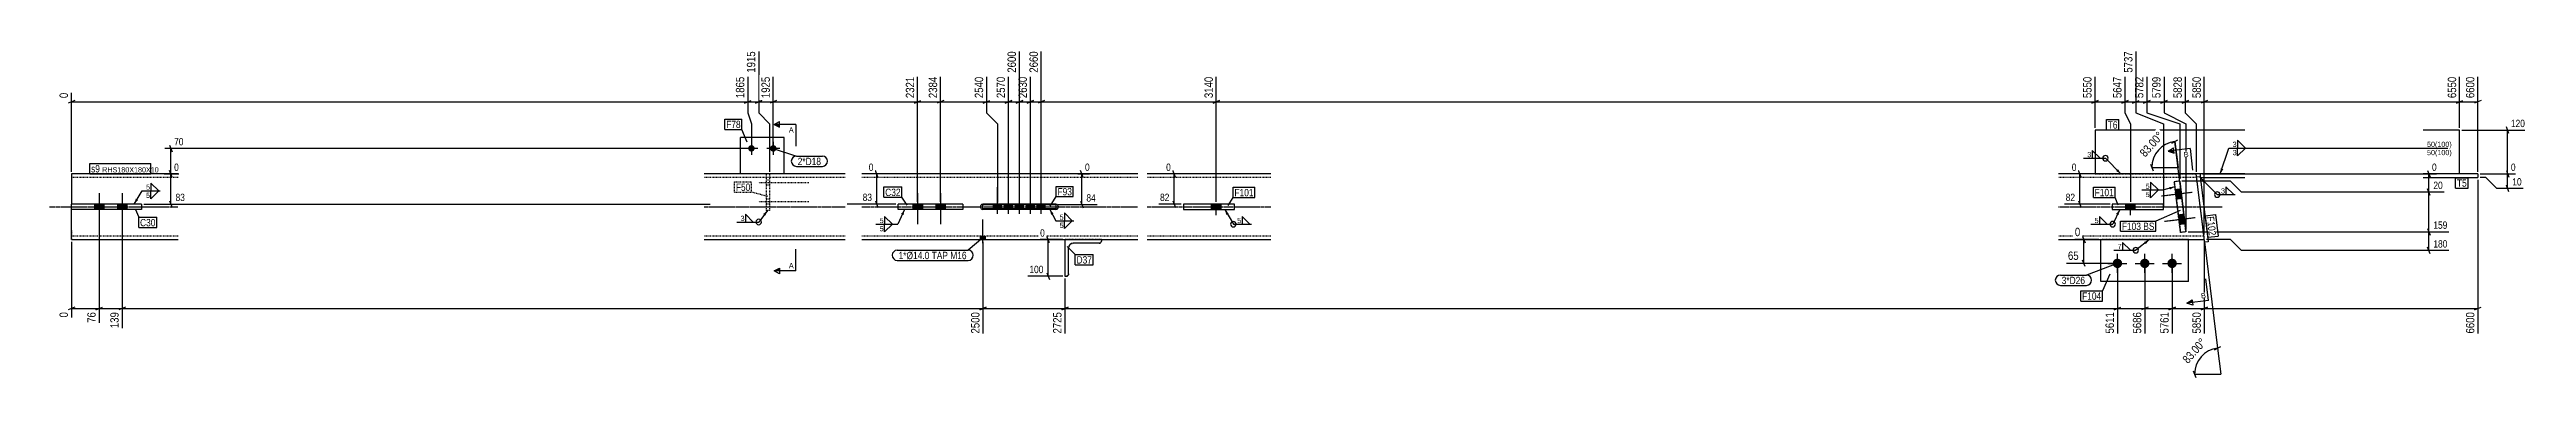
# Model space of a CAD drawing. Header units: millimetres. Extents: x 24 to 44783, y 9 to 937.
# Drawn here: x 37990 to 44783, y 14 to 913 of the extents above; entities that cross this region are included whole.
import ezdxf

# ---------------------------------------------------------------- set-up
doc = ezdxf.new("R2010")
doc.units = ezdxf.units.MM
doc.linetypes.add('DXK_LINE_DOT2', pattern=[3.9198, 1.9599, -1.9599])
doc.linetypes.add('DXK_LINE_DOT3', pattern=[5.9187, 2.979, -0.9799, 0.9799, -0.9799])
for name, color, linetype in [('MÅLSÆTNING', 7, 'Continuous'), ('STÅL', 7, 'Continuous'), ('TEKST', 7, 'Continuous')]:
    doc.layers.add(name, color=color, linetype=linetype)
doc.styles.add('Arial', font='ARIAL.TTF', dxfattribs={"height": 0.2})
doc.styles.add('Arial Narrow', font='ARIALN.TTF', dxfattribs={"height": 0.2})

msp = doc.modelspace()

# ---------------------------------------------------------------- hatches: boundary and pattern name
at = {"layer": 'STÅL', "linetype": 'Continuous'}
for points in [[(39923.6, 641.8, -1), (39905.6, 641.8, -1)], [(39983.6, 641.8, -1), (39965.6, 641.8, -1)], [(38138.7, 489.2), (38112.7, 489.2), (38112.7, 474.2), (38138.7, 474.2)], [(38201.7, 489.2), (38175.7, 489.2), (38175.7, 474.2), (38201.7, 474.2)], [(40383.5, 489.2), (40357.5, 489.2), (40357.5, 474.2), (40383.5, 474.2)], [(40446.4, 489.2), (40420.4, 489.2), (40420.4, 474.2), (40446.4, 474.2)], [(40600.6, 487.8), (40578.6, 487.8), (40578.6, 475.8), (40600.6, 475.8)], [(40600.6, 487.8), (40578.6, 487.8), (40578.6, 475.8), (40600.6, 475.8)], [(40630.6, 487.8), (40608.6, 487.8), (40608.6, 475.8), (40630.6, 475.8)], [(40630.6, 487.8), (40608.6, 487.8), (40608.6, 475.8), (40630.6, 475.8)], [(40660.6, 487.8), (40638.6, 487.8), (40638.6, 475.8), (40660.6, 475.8)], [(40660.6, 487.8), (40638.6, 487.8), (40638.6, 475.8), (40660.6, 475.8)], [(40690.6, 487.8), (40668.6, 487.8), (40668.6, 475.8), (40690.6, 475.8)], [(40690.6, 487.8), (40668.6, 487.8), (40668.6, 475.8), (40690.6, 475.8)], [(40720.6, 487.8), (40698.6, 487.8), (40698.6, 475.8), (40720.6, 475.8)], [(40720.6, 487.8), (40698.6, 487.8), (40698.6, 475.8), (40720.6, 475.8)], [(41202.6, 489.3), (41176.6, 489.3), (41176.6, 474.3), (41202.6, 474.3)], [(43710, 489.3), (43684, 489.3), (43684, 474.3), (43710, 474.3)], [(43837.6, 504.5), (43834.5, 530.4), (43819.6, 528.5), (43822.8, 502.7)], [(43846.2, 435.1), (43843, 460.9), (43828.1, 459), (43831.3, 433.2)], [(40556.6, 401.8), (40542.6, 401.8), (40542.6, 391.8), (40556.6, 391.8)], [(43661, 339.8, -1), (43661, 313.8, -1)], [(43736, 339.8, -1), (43736, 313.8, -1)], [(43811, 339.8, -1), (43811, 313.8, -1)]]:
    msp.add_hatch(color=96, dxfattribs=at).paths.add_polyline_path(points)
at = {"layer": 'TEKST', "linetype": 'Continuous'}
for points in [[(43662.7, 585.1), (43670.6, 571.8), (43657.4, 579.8)], [(43896.3, 548.5), (43888.3, 561.8), (43901.6, 553.8)], [(43951.5, 584.9), (43943.2, 571.8), (43944.3, 587.2)], [(43803.1, 536.2), (43818.6, 536.8), (43805.2, 529)], [(39946.9, 462.2), (39959, 471.8), (39952.8, 457.6)], [(40325, 462.2), (40334.8, 474.2), (40331.8, 459)], [(43657.4, 462.4), (43667.2, 474.3), (43664.1, 459.2)], [(43734.7, 385.6), (43748.8, 391.8), (43739.2, 379.7)]]:
    msp.add_hatch(color=3, dxfattribs=at).paths.add_polyline_path(points)

# ---------------------------------------------------------------- linework, layer by layer
at = {"layer": 'MÅLSÆTNING', "color": 7, "linetype": 'Continuous'}
for p, q in [((39934.6, 907.7), (39934.6, 739.4)), ((40709.6, 493.8), (40709.6, 907.7)), ((40709.6, 493.8), (40709.6, 907.7)), ((43711.8, 907.7), (43711.8, 739.4)), ((39904.6, 838.1), (39904.6, 739.4)), ((39974.6, 647.8), (39974.6, 838.1)), ((39974.6, 647.8), (39974.6, 838.1)), ((40370.5, 495.2), (40370.5, 838.1)), ((40433.4, 495.2), (40433.4, 838.1)), ((40559.6, 838.1), (40559.6, 739.4)), ((40679.6, 493.8), (40679.6, 838.1)), ((41189.6, 495.3), (41189.6, 838.1)), ((41189.6, 495.3), (41189.6, 838.1)), ((43599.6, 697.8), (43599.6, 838.1)), ((43599.6, 697.8), (43599.6, 838.1)), ((43741.8, 838.1), (43741.8, 739.4)), ((43788.9, 838.1), (43788.9, 739.4)), ((43847.2, 838.1), (43847.2, 739.4)), ((43899.3, 405.9), (43899.3, 838.1)), ((44599.6, 697.8), (44599.6, 838.1)), ((44649.6, 577.8), (44649.6, 838.1)), ((38058.6, 773), (38040.6, 765.8)), ((38049.6, 577.8), (38049.6, 794.2)), ((39895.6, 765.8), (39913.6, 773)), ((39904.6, 769.4), (39934.6, 769.4)), ((39943.6, 773), (39925.6, 765.8)), ((39925.6, 765.8), (39943.6, 773)), ((39934.6, 769.4), (39974.6, 769.4)), ((39983.6, 773), (39965.6, 765.8)), ((39983.6, 773), (39965.6, 765.8)), ((40361.5, 765.8), (40379.5, 773)), ((40370.5, 769.4), (40433.4, 769.4)), ((40442.4, 773), (40424.4, 765.8)), ((40550.6, 765.8), (40568.6, 773)), ((40640.6, 765.8), (40658.6, 773)), ((40649.6, 769.4), (40679.6, 769.4)), ((40670.6, 765.8), (40688.6, 773)), ((40688.6, 773), (40670.6, 765.8)), ((40679.6, 769.4), (40709.6, 769.4)), ((40718.6, 773), (40700.6, 765.8)), ((40718.6, 773), (40700.6, 765.8)), ((40709.6, 769.4), (41189.6, 769.4)), ((41198.6, 773), (41180.6, 765.8)), ((41180.6, 765.8), (41198.6, 773)), ((41189.6, 769.4), (43599.6, 769.4)), ((43608.6, 773), (43590.6, 765.8)), ((43590.6, 765.8), (43608.6, 773)), ((43732.8, 765.8), (43750.8, 773)), ((43741.8, 769.4), (43788.9, 769.4)), ((43797.9, 773), (43779.9, 765.8)), ((43838.2, 765.8), (43856.2, 773)), ((43847.2, 769.4), (43899.3, 769.4)), ((43908.3, 773), (43890.3, 765.8)), ((44590.6, 765.8), (44608.6, 773)), ((44599.6, 769.4), (44649.6, 769.4)), ((44658.6, 773), (44640.6, 765.8)), ((39904.6, 739.4), (39914.6, 709.4)), ((39904.6, 739.4), (39914.6, 709.4)), ((39914.6, 709.4), (39914.6, 647.8)), ((39914.6, 709.4), (39914.6, 647.8)), ((39934.6, 739.4), (39964.6, 709.4)), ((39934.6, 739.4), (39964.6, 709.4)), ((39964.6, 709.4), (39964.6, 577.8)), ((39964.6, 709.4), (39964.6, 577.8)), ((40559.6, 739.4), (40589.6, 709.4)), ((40559.6, 739.4), (40589.6, 709.4)), ((40589.6, 709.4), (40589.6, 493.8)), ((40589.6, 709.4), (40589.6, 493.8)), ((43741.8, 739.4), (43831.8, 709.4)), ((43788.9, 739.4), (43848.9, 709.4)), ((43788.9, 739.4), (43848.9, 709.4)), ((43831.8, 709.4), (43831.8, 558.2)), ((43831.8, 709.4), (43831.8, 558.2)), ((43847.2, 739.4), (43877.2, 709.4)), ((43847.2, 739.4), (43877.2, 709.4)), ((43848.9, 709.4), (43848.9, 419.2)), ((43848.9, 709.4), (43848.9, 419.2)), ((43877.2, 709.4), (43877.2, 577.8)), ((43877.2, 709.4), (43877.2, 577.8)), ((44605.6, 691.8), (44778.7, 691.8)), ((44734.9, 682.8), (44727.7, 700.8)), ((39908.6, 641.8), (38305.5, 641.8)), ((38318.7, 650.8), (38325.9, 632.8)), ((38322.3, 571.8), (38322.3, 641.8)), ((43810, 656), (43827, 665.3)), ((43832.2, 549.2), (43818.5, 660.7)), ((43818.5, 660.7), (43827.2, 589.2)), ((38304.4, 571.8), (38344.1, 571.8)), ((38304.4, 571.8), (38344.1, 571.8)), ((38325.9, 562.8), (38318.7, 580.8)), ((38325.9, 562.8), (38318.7, 580.8)), ((38322.3, 489.2), (38322.3, 571.8)), ((40313.6, 571.8), (40236.4, 571.8)), ((40261.7, 562.8), (40254.5, 580.8)), ((40258.1, 489.2), (40258.1, 571.8)), ((40810.1, 571.8), (40842.2, 571.8)), ((40824.1, 562.8), (40816.9, 580.8)), ((40820.5, 487.8), (40820.5, 571.8)), ((41127.6, 571.8), (41052, 571.8)), ((41077.4, 562.8), (41070.2, 580.8)), ((41073.8, 489.3), (41073.8, 571.8)), ((43593.6, 571.8), (43535.9, 571.8)), ((43561.3, 562.8), (43554.1, 580.8)), ((43557.7, 489.3), (43557.7, 571.8)), ((43751.6, 598.2), (43758.8, 580.2)), ((43755.2, 589.2), (43827.2, 589.2)), ((43971.4, 552.2), (43837.8, 552.2)), ((43971.4, 552.2), (43837.8, 552.2)), ((43894.3, 571.8), (44536.6, 571.8)), ((44001.4, 522.2), (43971.4, 552.2)), ((44001.4, 522.2), (43971.4, 552.2)), ((44511.2, 580.8), (44518.4, 562.8)), ((44514.8, 522.2), (44514.8, 571.8)), ((44649.6, 555.8), (44649.6, 134.7)), ((44655.6, 571.8), (44753.1, 571.8)), ((44671.3, 561.8), (44655.6, 561.8)), ((44701.3, 531.8), (44671.3, 561.8)), ((44727.7, 580.8), (44734.9, 562.8)), ((44731.3, 531.8), (44731.3, 571.8)), ((38248, 489.2), (39801.1, 489.2)), ((38318.7, 498.2), (38325.9, 480.2)), ((40311.1, 489.2), (40176.8, 489.2)), ((40254.5, 498.2), (40261.7, 480.2)), ((40755.6, 487.8), (40862.7, 487.8)), ((40816.9, 496.8), (40824.1, 478.8)), ((41093.6, 489.3), (41031.6, 489.3)), ((41070.2, 498.3), (41077.4, 480.3)), ((43641, 489.3), (43515.5, 489.3)), ((43554.1, 498.3), (43561.3, 480.3)), ((44557.1, 522.2), (44001.4, 522.2)), ((44557.1, 522.2), (44001.4, 522.2)), ((44518.4, 513.2), (44511.2, 531.2)), ((44518.4, 513.2), (44511.2, 531.2)), ((44514.8, 413.2), (44514.8, 522.2)), ((44773.5, 531.8), (44701.3, 531.8)), ((44734.9, 522.8), (44727.7, 540.8)), ((38125.7, 468.2), (38125.7, 163.9)), ((38188.7, 468.2), (38188.7, 149.3)), ((38188.7, 468.2), (38188.7, 149.3)), ((43854.9, 413.2), (44569.9, 413.2)), ((43854.9, 413.2), (44569.9, 413.2)), ((44511.2, 422.2), (44518.4, 404.2)), ((44511.2, 422.2), (44518.4, 404.2)), ((44514.8, 361.8), (44514.8, 413.2)), ((38049.6, 385.8), (38049.6, 178.6)), ((40549.6, 385.8), (40549.6, 134.7)), ((40549.6, 385.8), (40549.6, 134.7)), ((40768.6, 391.8), (40706.4, 391.8)), ((40731.8, 382.8), (40724.6, 400.8)), ((40728.2, 291.8), (40728.2, 391.8)), ((43610, 391.8), (43544.4, 391.8)), ((43565.6, 400.8), (43572.8, 382.8)), ((43569.2, 326.8), (43569.2, 391.8)), ((43900.1, 385.8), (43935.8, 94.9)), ((43971.4, 391.8), (43905.3, 391.8)), ((44001.4, 361.8), (43971.4, 391.8)), ((44569.9, 361.8), (44001.4, 361.8)), ((44518.4, 352.8), (44511.2, 370.8)), ((40768.6, 291.8), (40673.1, 291.8)), ((40724.6, 300.8), (40731.8, 282.8)), ((40774.6, 285.8), (40774.6, 134.7)), ((40774.6, 285.8), (40774.6, 134.7)), ((43655, 326.8), (43521, 326.8)), ((43572.8, 317.8), (43565.6, 335.8)), ((43661, 320.8), (43661, 134.7)), ((43661, 320.8), (43661, 134.7)), ((43736, 320.8), (43736, 134.7)), ((43736, 320.8), (43736, 134.7)), ((38058.6, 207), (38040.6, 199.8)), ((38116.7, 199.8), (38134.7, 207)), ((38197.7, 207), (38179.7, 199.8)), ((38197.7, 207), (38179.7, 199.8)), ((40558.6, 207), (40540.6, 199.8)), ((40540.6, 199.8), (40558.6, 207)), ((40783.6, 207), (40765.6, 199.8)), ((40765.6, 199.8), (40783.6, 207)), ((43652, 199.8), (43670, 207)), ((43745, 207), (43727, 199.8)), ((43820, 207), (43802, 199.8)), ((43802, 199.8), (43820, 207)), ((43908.3, 207), (43890.3, 199.8)), ((43890.3, 199.8), (43908.3, 207)), ((44640.6, 199.8), (44658.6, 207)), ((38125.7, 203.4), (38188.7, 203.4)), ((38188.7, 203.4), (40549.6, 203.4)), ((40549.6, 203.4), (40774.6, 203.4)), ((40774.6, 203.4), (43661, 203.4)), ((43661, 203.4), (43736, 203.4)), ((43736, 203.4), (43811, 203.4)), ((43811, 203.4), (43899.3, 203.4)), ((43899.3, 203.4), (44649.6, 203.4)), ((43927.3, 90.2), (43944.3, 99.5)), ((43935.8, 94.9), (43944.6, 23.4)), ((43869, 32.4), (43876.2, 14.4)), ((43872.6, 23.4), (43944.6, 23.4))]:
    msp.add_line(p, q, dxfattribs=at)
for centre in [(43827.2, 589.2), (43944.6, 23.4)]:
    msp.add_arc(centre, 72, 97, 180, dxfattribs=at)
at = {"layer": 'STÅL', "color": 2, "linetype": 'Continuous'}
for p, q in [((44010.1, 691.8), (43599.6, 691.8)), ((43599.6, 691.8), (43599.6, 571.8)), ((44599.6, 691.8), (44499.6, 691.8)), ((44599.6, 571.8), (44599.6, 691.8)), ((39884.6, 571.8), (39884.6, 671.8)), ((40004.6, 671.8), (39884.6, 671.8)), ((40004.6, 571.8), (40004.6, 671.8)), ((38342, 571.8), (38049.6, 571.8)), ((38049.6, 571.8), (38049.6, 489.2)), ((40172.1, 571.8), (39784.6, 571.8)), ((40974.6, 571.8), (40217.1, 571.8)), ((41339.6, 571.8), (40999.6, 571.8)), ((43877.2, 571.8), (43499.6, 571.8)), ((43831.8, 552.2), (43816.9, 550.4)), ((43816.9, 550.4), (43834, 411.4)), ((43831.8, 552.2), (43848.9, 413.2)), ((43888.3, 571.8), (43877.2, 571.8)), ((43898.5, 399), (43877.2, 571.8)), ((43878.2, 563.9), (43888.1, 565.1)), ((43888.1, 565.1), (43910.1, 386.1)), ((44010.1, 571.8), (43888.3, 571.8)), ((43888.3, 571.8), (43888.3, 563.6)), ((43888.5, 561.8), (44010.1, 561.8)), ((44649.6, 571.8), (44499.6, 571.8)), ((44499.6, 561.8), (44649.6, 561.8)), ((44649.6, 571.8), (44649.6, 561.8)), ((38049.6, 474.2), (38049.6, 489.2)), ((38242, 489.2), (38049.6, 489.2)), ((38116.1, 474.2), (38116.1, 489.2)), ((38242, 489.2), (38242, 474.2)), ((40317.1, 474.2), (40317.1, 489.2)), ((40494.3, 489.2), (40317.1, 489.2)), ((40443.1, 474.2), (40443.1, 489.2)), ((40494.3, 489.2), (40494.3, 474.2)), ((40549.6, 488.8), (40546.9, 488.3)), ((40749.6, 488.8), (40549.6, 488.8)), ((40549.6, 475.8), (40549.6, 487.8)), ((40549.6, 487.8), (40749.6, 487.8)), ((40749.6, 475.8), (40549.6, 475.8)), ((40599.6, 475.8), (40599.6, 487.8)), ((40699.6, 475.8), (40699.6, 487.8)), ((40752.3, 488.3), (40749.6, 488.8)), ((40749.6, 487.8), (40749.6, 475.8)), ((41099.6, 489.3), (41099.6, 474.3)), ((41239.6, 489.3), (41099.6, 489.3)), ((41239.6, 474.3), (41239.6, 489.3)), ((43647, 489.3), (43647, 474.3)), ((43787, 489.3), (43647, 489.3)), ((43787, 474.3), (43787, 489.3)), ((38049.6, 416.8), (38049.6, 474.2)), ((38242, 474.2), (38049.6, 474.2)), ((38049.6, 391.8), (38049.6, 416.8)), ((40494.3, 474.2), (40317.1, 474.2)), ((40546.9, 475.3), (40549.6, 474.8)), ((40749.6, 474.8), (40549.6, 474.8)), ((40749.6, 474.8), (40752.3, 475.3)), ((41099.6, 474.3), (41239.6, 474.3)), ((43647, 474.3), (43787, 474.3)), ((43848.9, 413.2), (43834, 411.4)), ((38049.6, 391.8), (38342, 391.8)), ((39784.6, 391.8), (40172.1, 391.8)), ((40217.1, 391.8), (40974.6, 391.8)), ((40774.6, 391.8), (40774.6, 291.8)), ((40785.5, 374.4), (40784.6, 369.8)), ((40784.6, 297.8), (40784.6, 369.8)), ((40796.6, 381.8), (40792, 380.9)), ((40868.6, 381.8), (40796.6, 381.8)), ((40870.9, 382.3), (40868.6, 381.8)), ((40874.6, 387.8), (40874.1, 385.5)), ((40874.6, 391.8), (40874.6, 387.8)), ((40999.6, 391.8), (41339.6, 391.8)), ((43499.6, 391.8), (43899.3, 391.8)), ((43616, 276.8), (43616, 391.8)), ((43856, 276.8), (43856, 391.8)), ((43900.2, 384.9), (43898.5, 399)), ((43910.1, 386.1), (43900.2, 384.9)), ((40774.6, 291.8), (40778.6, 291.8)), ((40780.9, 292.3), (40778.6, 291.8)), ((40784.6, 297.8), (40784.1, 295.5)), ((43856, 276.8), (43616, 276.8))]:
    msp.add_line(p, q, dxfattribs=at)
at = {"layer": 'STÅL', "color": 96, "linetype": 'Continuous'}
for p, q in [((39932.6, 641.8), (39896.6, 641.8)), ((39914.6, 659.8), (39914.6, 623.8)), ((39992.6, 641.8), (39956.6, 641.8)), ((39974.6, 659.8), (39974.6, 623.8)), ((38112.7, 489.2), (38112.7, 474.2)), ((38125.7, 519.2), (38125.7, 434.2)), ((38138.7, 489.2), (38138.7, 474.2)), ((38175.7, 489.2), (38175.7, 474.2)), ((38188.7, 519.2), (38188.7, 434.2)), ((38201.7, 489.2), (38201.7, 474.2)), ((40357.5, 489.2), (40357.5, 474.2)), ((40370.5, 519.2), (40370.5, 434.2)), ((40383.5, 489.2), (40383.5, 474.2)), ((40420.4, 489.2), (40420.4, 474.2)), ((40433.4, 519.2), (40433.4, 434.2)), ((40446.4, 489.2), (40446.4, 474.2)), ((40578.6, 475.8), (40578.6, 487.8)), ((40578.6, 475.8), (40578.6, 487.8)), ((40589.6, 462.8), (40589.6, 535.8)), ((40589.6, 462.8), (40589.6, 535.8)), ((40600.6, 475.8), (40600.6, 487.8)), ((40600.6, 475.8), (40600.6, 487.8)), ((40608.6, 475.8), (40608.6, 487.8)), ((40608.6, 475.8), (40608.6, 487.8)), ((40619.6, 462.8), (40619.6, 535.8)), ((40619.6, 462.8), (40619.6, 535.8)), ((40630.6, 475.8), (40630.6, 487.8)), ((40630.6, 475.8), (40630.6, 487.8)), ((40638.6, 475.8), (40638.6, 487.8)), ((40638.6, 475.8), (40638.6, 487.8)), ((40649.6, 462.8), (40649.6, 535.8)), ((40649.6, 462.8), (40649.6, 535.8)), ((40660.6, 475.8), (40660.6, 487.8)), ((40660.6, 475.8), (40660.6, 487.8)), ((40668.6, 475.8), (40668.6, 487.8)), ((40668.6, 475.8), (40668.6, 487.8)), ((40679.6, 462.8), (40679.6, 535.8)), ((40679.6, 462.8), (40679.6, 535.8)), ((40690.6, 475.8), (40690.6, 487.8)), ((40690.6, 475.8), (40690.6, 487.8)), ((40698.6, 475.8), (40698.6, 487.8)), ((40698.6, 475.8), (40698.6, 487.8)), ((40709.6, 462.8), (40709.6, 535.8)), ((40709.6, 462.8), (40709.6, 535.8)), ((40720.6, 475.8), (40720.6, 487.8)), ((40720.6, 475.8), (40720.6, 487.8)), ((41176.6, 474.3), (41176.6, 489.3)), ((41189.6, 459.3), (41189.6, 489.3)), ((41202.6, 474.3), (41202.6, 489.3)), ((43684, 474.3), (43684, 489.3)), ((43697, 459.3), (43697, 489.3)), ((43710, 474.3), (43710, 489.3)), ((43865.8, 521.1), (43781.5, 510.7)), ((43834.5, 530.4), (43819.6, 528.5)), ((43837.6, 504.5), (43822.8, 502.7)), ((40549.6, 381.8), (40549.6, 446.8)), ((43874.4, 451.6), (43790, 441.3)), ((43843, 460.9), (43828.1, 459)), ((43846.2, 435.1), (43831.3, 433.2)), ((40542.6, 391.8), (40542.6, 401.8)), ((40556.6, 391.8), (40556.6, 401.8)), ((43661, 300.8), (43661, 352.8)), ((43736, 300.8), (43736, 352.8)), ((43811, 300.8), (43811, 352.8)), ((43635, 326.8), (43687, 326.8)), ((43710, 326.8), (43762, 326.8)), ((43785, 326.8), (43837, 326.8))]:
    msp.add_line(p, q, dxfattribs=at)
at = {"layer": 'STÅL', "color": 7, "linetype": 'DXK_LINE_DOT2'}
for p, q in [((38342, 561.8), (38049.6, 561.8)), ((40172.1, 561.8), (39784.6, 561.8)), ((40004.6, 571.8), (39884.6, 571.8)), ((39964.6, 571.8), (39954.6, 571.8)), ((39954.6, 571.8), (39954.6, 471.8)), ((39964.6, 571.8), (39964.6, 471.8)), ((40974.6, 561.8), (40217.1, 561.8)), ((41339.6, 561.8), (40999.6, 561.8)), ((43878.5, 561.8), (43499.6, 561.8)), ((43599.6, 571.8), (43877.2, 571.8)), ((43831.8, 552.2), (43816.9, 550.4)), ((43834, 411.4), (43816.9, 550.4)), ((43848.9, 413.2), (43831.8, 552.2)), ((43898.5, 399), (43878.2, 563.9)), ((44010.1, 571.8), (43888.3, 571.8)), ((43888.3, 561.8), (43888.3, 563.6)), ((43888.3, 561.8), (43888.5, 561.8)), ((44599.6, 571.8), (44499.6, 571.8)), ((38049.6, 474.2), (38049.6, 489.2)), ((40546.9, 488.3), (40549.6, 488.8)), ((40749.6, 488.8), (40752.3, 488.3)), ((38049.6, 416.8), (38049.6, 393.7)), ((39964.6, 471.8), (39954.6, 471.8)), ((40549.6, 474.8), (40546.9, 475.3)), ((40752.3, 475.3), (40749.6, 474.8)), ((43848.9, 413.2), (43834, 411.4)), ((38342, 401.8), (38049.6, 401.8)), ((40172.1, 401.8), (39784.6, 401.8)), ((40974.6, 401.8), (40217.1, 401.8)), ((40874.6, 391.8), (40774.6, 391.8)), ((40784.6, 369.8), (40785.5, 374.4)), ((40792, 380.9), (40796.6, 381.8)), ((40868.6, 381.8), (40870.9, 382.3)), ((40874.1, 385.5), (40874.6, 387.8)), ((41339.6, 401.8), (40999.6, 401.8)), ((43898.1, 401.8), (43499.6, 401.8)), ((43856, 391.8), (43616, 391.8)), ((43899.1, 393.7), (43898.5, 399)), ((43899.3, 391.8), (43899.1, 393.7)), ((40778.6, 291.8), (40780.9, 292.3)), ((40784.1, 295.5), (40784.6, 297.8))]:
    msp.add_line(p, q, dxfattribs=at)
at = {"layer": 'STÅL', "color": 96, "linetype": 'DXK_LINE_DOT2'}
for p, q in [((40072.1, 547.8), (39934.6, 547.8)), ((39964.6, 554.8), (39954.6, 554.8)), ((40072.1, 495.8), (39934.6, 495.8)), ((39964.6, 540.8), (39954.6, 540.8)), ((39964.6, 502.8), (39954.6, 502.8)), ((39964.6, 488.8), (39954.6, 488.8)), ((43865.8, 521.1), (43781.5, 510.7)), ((43834.5, 530.4), (43819.6, 528.5)), ((43837.6, 504.5), (43822.8, 502.7)), ((43874.4, 451.6), (43790, 441.3)), ((43843, 460.9), (43828.1, 459)), ((43846.2, 435.1), (43831.3, 433.2))]:
    msp.add_line(p, q, dxfattribs=at)
at = {"layer": 'STÅL', "color": 7, "linetype": 'DXK_LINE_DOT3'}
for p, q in [((37989.6, 481.8), (38342, 481.8)), ((39784.6, 481.8), (40172.1, 481.8)), ((40217.1, 481.8), (40974.6, 481.8)), ((40999.6, 481.8), (41339.6, 481.8)), ((43499.6, 481.8), (43948.3, 481.8)), ((40824.6, 341.8), (40824.6, 341.8))]:
    msp.add_line(p, q, dxfattribs=at)
at = {"layer": 'STÅL', "color": 2, "linetype": 'Continuous'}
for centre, radius, start, end in [((40549.6, 481.8), 7, 112.5, 247.5), ((40749.6, 481.8), 7, 292.5, 67.5), ((40796.6, 369.8), 12, 112.5, 157.5), ((40868.6, 387.8), 6, 292.5, 337.5), ((40778.6, 297.8), 6, 292.5, 337.5)]:
    msp.add_arc(centre, radius, start, end, dxfattribs=at)
at = {"layer": 'STÅL', "color": 7, "linetype": 'DXK_LINE_DOT2'}
for centre, radius, start, end in [((40549.6, 481.8), 7, 112.5, 247.5), ((40749.6, 481.8), 7, 292.5, 67.5), ((40796.6, 369.8), 12, 112.5, 157.5), ((40868.6, 387.8), 6, 292.5, 337.5), ((40778.6, 297.8), 6, 292.5, 337.5)]:
    msp.add_arc(centre, radius, start, end, dxfattribs=at)
at = {"layer": 'TEKST', "color": 3, "linetype": 'Continuous'}
for p, q in [((43670.6, 571.8), (43628.1, 614.8)), ((43818.6, 536.8), (43788.1, 528)), ((39959, 471.8), (39934.6, 440.1)), ((40334.8, 474.2), (40316, 434.2)), ((43667.2, 474.3), (43648, 434.2)), ((43748.8, 391.8), (43711.3, 362.8))]:
    msp.add_line(p, q, dxfattribs=at)
for centre in [(43628.1, 614.8), (39934.6, 440.1), (43648, 434.2), (43711.3, 362.8)]:
    msp.add_arc(centre, 7.5, 270, 90, dxfattribs=at)

# ---------------------------------------------------------------- wipeouts: each hides what was drawn before it
at = {"color": 0, "linetype": 'Continuous'}
msp.add_wipeout([(40030.6, 313.5), (40030.6, 328.5), (40017.2, 328.5), (40017.2, 313.5)], dxfattribs=at).dxf.layer = 'TEKST'

# ---------------------------------------------------------------- next in the draw order: hatches: boundary and pattern name
at = {"layer": 'TEKST', "linetype": 'Continuous'}
msp.add_hatch(color=30, dxfattribs=at).paths.add_polyline_path([(39991.6, 313.5), (39991.6, 306), (39976.6, 306)])

# ---------------------------------------------------------------- next in the draw order: linework, layer by layer
at = {"layer": 'TEKST', "color": 7, "linetype": 'Continuous'}
for q in [(40036.6, 366), (39976.6, 306)]:
    msp.add_line((40036.6, 306), q, dxfattribs=at)
at = {"layer": 'TEKST', "color": 30, "linetype": 'Continuous'}
for p, q in [((39976.6, 306), (39991.6, 313.5)), ((39991.6, 298.5), (39976.6, 306)), ((39991.6, 313.5), (39991.6, 298.5))]:
    msp.add_line(p, q, dxfattribs=at)

# ---------------------------------------------------------------- next in the draw order: texts
at = {"layer": 'TEKST', "color": 3, "linetype": 'Continuous', "style": 'Arial'}
msp.add_text('A', height=14.3, dxfattribs=at).set_placement((40017.2, 313.5))

# ---------------------------------------------------------------- next in the draw order: wipeouts: each hides what was drawn before it
at = {"color": 0, "linetype": 'Continuous'}
for points, layer in [([(39929.8, 912.5), (39896.2, 912.5), (39896.2, 844.4), (39929.8, 844.4)], 'MÅLSÆTNING'), ([(40704.8, 912.5), (40671.2, 912.5), (40671.2, 844.4), (40704.8, 844.4)], 'MÅLSÆTNING'), ([(40428.6, 842.9), (40395, 842.9), (40395, 774.8), (40428.6, 774.8)], 'MÅLSÆTNING'), ([(41184.8, 842.9), (41151.2, 842.9), (41151.2, 774.8), (41184.8, 774.8)], 'MÅLSÆTNING'), ([(43784.1, 842.9), (43750.5, 842.9), (43750.5, 774.8), (43784.1, 774.8)], 'MÅLSÆTNING'), ([(43894.5, 842.9), (43860.9, 842.9), (43860.9, 774.8), (43894.5, 774.8)], 'MÅLSÆTNING'), ([(44644.8, 842.9), (44611.2, 842.9), (44611.2, 774.8), (44644.8, 774.8)], 'MÅLSÆTNING'), ([(39797.7, 646), (39797.7, 675.4), (38327.1, 675.4), (38327.1, 646)], 'MÅLSÆTNING'), ([(39784.9, 576), (39784.9, 605.4), (38327.1, 605.4), (38327.1, 576)], 'MÅLSÆTNING'), ([(40253.3, 576), (40253.3, 605.4), (40232.2, 605.4), (40232.2, 576)], 'MÅLSÆTNING'), ([(40846.4, 576), (40846.4, 605.4), (40825.3, 605.4), (40825.3, 576)], 'MÅLSÆTNING'), ([(41069, 576), (41069, 605.4), (41047.8, 605.4), (41047.8, 576)], 'MÅLSÆTNING'), ([(43552.9, 576), (43552.9, 605.4), (43531.7, 605.4), (43531.7, 576)], 'MÅLSÆTNING'), ([(44540.8, 576), (44540.8, 605.4), (44519.6, 605.4), (44519.6, 576)], 'MÅLSÆTNING'), ([(44757.3, 576), (44757.3, 605.4), (44736.1, 605.4), (44736.1, 576)], 'MÅLSÆTNING'), ([(39801.5, 493.4), (39801.5, 522.8), (38331, 522.8), (38331, 493.4)], 'MÅLSÆTNING'), ([(40249.5, 493.4), (40249.5, 522.8), (40176.5, 522.8), (40176.5, 493.4)], 'MÅLSÆTNING'), ([(40863.1, 492), (40863.1, 521.4), (40829.1, 521.4), (40829.1, 492)], 'MÅLSÆTNING'), ([(41065.2, 493.5), (41065.2, 522.9), (41031.2, 522.9), (41031.2, 493.5)], 'MÅLSÆTNING'), ([(43549.1, 493.5), (43549.1, 522.9), (43515.1, 522.9), (43515.1, 493.5)], 'MÅLSÆTNING'), ([(40723.4, 396), (40723.4, 425.4), (40702.2, 425.4), (40702.2, 396)], 'MÅLSÆTNING'), ([(43563.8, 396.6), (43563.8, 430.2), (43539.6, 430.2), (43539.6, 396.6)], 'MÅLSÆTNING'), ([(44570.2, 417.4), (44570.2, 446.8), (44523.4, 446.8), (44523.4, 417.4)], 'MÅLSÆTNING'), ([(40719.6, 296), (40719.6, 325.4), (40672.8, 325.4), (40672.8, 296)], 'MÅLSÆTNING'), ([(38183.9, 198), (38150.3, 198), (38150.3, 144.5), (38183.9, 144.5)], 'MÅLSÆTNING'), ([(40544.8, 198), (40511.2, 198), (40511.2, 129.9), (40544.8, 129.9)], 'MÅLSÆTNING'), ([(40769.8, 198), (40736.2, 198), (40736.2, 129.9), (40769.8, 129.9)], 'MÅLSÆTNING'), ([(44644.8, 198), (44611.2, 198), (44611.2, 129.9), (44644.8, 129.9)], 'MÅLSÆTNING'), ([(40030.6, 685.2), (40030.6, 700.2), (40017.2, 700.2), (40017.2, 685.2)], 'TEKST'), ([(43856.9, 618.8), (43855, 633.7), (43841.8, 632.1), (43843.6, 617.2)], 'TEKST'), ([(44568, 644.6), (44568, 662), (44509, 662), (44509, 644.6)], 'TEKST')]:
    msp.add_wipeout(points, dxfattribs=at).dxf.layer = layer
at = {"color": 0}
for points, layer in [([(43796, 675.7), (43770.9, 698), (43712.4, 631.9), (43737.6, 609.6)], 'MÅLSÆTNING'), ([(43913.4, 109.9), (43888.2, 132.2), (43829.7, 66.1), (43854.9, 43.8)], 'MÅLSÆTNING'), ([(43987.4, 644.6), (43987.4, 662), (43975.9, 662), (43975.9, 644.6)], 'TEKST'), ([(38127.8, 576), (38127.8, 597), (38103.5, 597), (38103.5, 576)], 'TEKST'), ([(38264.6, 527.3), (38264.6, 544.7), (38253.1, 544.7), (38253.1, 527.3)], 'TEKST'), ([(39911.5, 525.4), (39911.5, 546.4), (39871.9, 546.4), (39871.9, 525.4)], 'TEKST'), ([(43748.8, 529.8), (43748.8, 547.2), (43737.3, 547.2), (43737.3, 529.8)], 'TEKST'), ([(44619.1, 536.8), (44619.1, 557.8), (44592.2, 557.8), (44592.2, 536.8)], 'TEKST'), ([(40793.6, 513.2), (40793.6, 534.2), (40754, 534.2), (40754, 513.2)], 'TEKST'), ([(41291.8, 510.6), (41291.8, 531.6), (41239.4, 531.6), (41239.4, 510.6)], 'TEKST'), ([(43651, 510.9), (43651, 531.9), (43598.6, 531.9), (43598.6, 510.9)], 'TEKST'), ([(43955.5, 517.1), (43955.5, 534.5), (43944, 534.5), (43944, 517.1)], 'TEKST'), ([(38280, 428.5), (38280, 449.5), (38237.8, 449.5), (38237.8, 428.5)], 'TEKST'), ([(39895.3, 441.9), (39895.3, 459.3), (39883.7, 459.3), (39883.7, 441.9)], 'TEKST'), ([(40276.7, 436), (40276.7, 453.4), (40265.1, 453.4), (40265.1, 436)], 'TEKST'), ([(40770.2, 445.2), (40770.2, 462.6), (40758.6, 462.6), (40758.6, 445.2)], 'TEKST'), ([(40505.1, 338.4), (40505.1, 359.4), (40318.3, 359.4), (40318.3, 338.4)], 'TEKST'), ([(40848.5, 326.3), (40848.5, 347.3), (40806.3, 347.3), (40806.3, 326.3)], 'TEKST'), ([(43672, 364.6), (43672, 382), (43660.4, 382), (43660.4, 364.6)], 'TEKST')]:
    msp.add_wipeout(points, dxfattribs=at).dxf.layer = layer

# ---------------------------------------------------------------- next in the draw order: hatches: boundary and pattern name
at = {"layer": 'TEKST', "linetype": 'Continuous'}
for points in [[(39991.6, 707.7), (39991.6, 700.2), (39976.6, 707.7)], [(43815.4, 636.4), (43816.3, 628.9), (43800.5, 634.6)]]:
    msp.add_hatch(color=30, dxfattribs=at).paths.add_polyline_path(points)

# ---------------------------------------------------------------- next in the draw order: linework, layer by layer
at = {"layer": 'MÅLSÆTNING', "color": 7, "linetype": 'Continuous'}
for p, q in [((39934.6, 907.7), (39934.6, 739.4)), ((40649.6, 493.8), (40649.6, 907.7)), ((40370.5, 495.2), (40370.5, 838.1)), ((40433.4, 495.2), (40433.4, 838.1)), ((40679.6, 493.8), (40679.6, 838.1)), ((43741.8, 838.1), (43741.8, 739.4)), ((43788.9, 838.1), (43788.9, 739.4)), ((43847.2, 838.1), (43847.2, 739.4)), ((43899.3, 405.9), (43899.3, 838.1)), ((44599.6, 697.8), (44599.6, 838.1)), ((39974.6, 769.4), (40370.5, 769.4)), ((40361.5, 765.8), (40379.5, 773)), ((40442.4, 773), (40424.4, 765.8)), ((43702.8, 765.8), (43720.8, 773)), ((43711.8, 769.4), (43741.8, 769.4)), ((43750.8, 773), (43732.8, 765.8)), ((43779.9, 765.8), (43797.9, 773)), ((43788.9, 769.4), (43847.2, 769.4)), ((43856.2, 773), (43838.2, 765.8)), ((43908.3, 773), (43890.3, 765.8)), ((43899.3, 769.4), (44599.6, 769.4)), ((44590.6, 765.8), (44608.6, 773)), ((43681.8, 739.4), (43697, 709.4)), ((43681.8, 739.4), (43697, 709.4)), ((43697, 709.4), (43697, 495.3)), ((43697, 709.4), (43697, 495.3)), ((43711.8, 739.4), (43787, 709.4)), ((43711.8, 739.4), (43787, 709.4)), ((43741.8, 739.4), (43831.8, 709.4)), ((43787, 709.4), (43787, 480.3)), ((43787, 709.4), (43787, 480.3)), ((38125.7, 468.2), (38125.7, 163.9)), ((43899.3, 385.8), (43899.3, 134.7)), ((43899.3, 385.8), (43899.3, 134.7)), ((43811, 320.8), (43811, 134.7)), ((43811, 320.8), (43811, 134.7)), ((38116.7, 199.8), (38134.7, 207)), ((38049.6, 203.4), (38125.7, 203.4))]:
    msp.add_line(p, q, dxfattribs=at)
at = {"layer": 'TEKST', "color": 30, "linetype": 'Continuous'}
for p, q in [((39976.6, 707.7), (39991.6, 715.2)), ((39976.6, 707.7), (39991.6, 700.2)), ((39991.6, 700.2), (39991.6, 715.2)), ((43800.5, 634.6), (43814.5, 643.8)), ((43800.5, 634.6), (43816.3, 628.9)), ((43816.3, 628.9), (43814.5, 643.8))]:
    msp.add_line(p, q, dxfattribs=at)
at = {"layer": 'TEKST', "color": 7, "linetype": 'Continuous'}
for p, q in [((40036.6, 707.7), (39976.6, 707.7)), ((40036.6, 707.7), (40036.6, 647.7)), ((43860.1, 641.9), (43800.5, 634.6)), ((43860.1, 641.9), (43867.4, 582.3))]:
    msp.add_line(p, q, dxfattribs=at)
at = {"layer": 'TEKST', "color": 3, "linetype": 'Continuous'}
for p, q in [((44011.9, 642.8), (43990.5, 664.2)), ((43990.5, 664.2), (43990.5, 642.8)), ((43990.5, 642.8), (44011.9, 642.8)), ((38289.1, 525.5), (38267.7, 546.9)), ((38267.7, 546.9), (38267.7, 525.5)), ((43773.4, 528), (43751.9, 549.4)), ((43751.9, 549.4), (43751.9, 528)), ((43888.3, 561.8), (43934.7, 515.3)), ((38267.7, 525.5), (38289.1, 525.5)), ((43751.9, 528), (43773.4, 528)), ((43934.7, 515.3), (43984.3, 515.3)), ((43980, 515.3), (43958.6, 536.7)), ((43958.6, 536.7), (43958.6, 515.3)), ((43958.6, 515.3), (43980, 515.3)), ((39874.4, 440.1), (39934.6, 440.1)), ((39919.8, 440.1), (39898.3, 461.5)), ((39898.3, 461.5), (39898.3, 440.1)), ((39898.3, 440.1), (39919.8, 440.1)), ((40301.2, 434.2), (40279.8, 455.6)), ((40279.8, 455.6), (40279.8, 434.2)), ((40279.8, 434.2), (40301.2, 434.2)), ((40794.7, 443.4), (40773.3, 464.9)), ((40773.3, 464.9), (40773.3, 443.4)), ((40773.3, 443.4), (40794.7, 443.4)), ((43651.1, 362.8), (43711.3, 362.8)), ((43696.5, 362.8), (43675.1, 384.2)), ((43675.1, 384.2), (43675.1, 362.8)), ((43675.1, 362.8), (43696.5, 362.8))]:
    msp.add_line(p, q, dxfattribs=at)
for centre, start, end in [((43934.7, 515.3), 90, 270), ((43934.7, 515.3), 270, 90), ((39934.6, 440.1), 90, 270), ((43711.3, 362.8), 90, 270)]:
    msp.add_arc(centre, 7.5, start, end, dxfattribs=at)

# ---------------------------------------------------------------- next in the draw order: texts
at = {"layer": 'MÅLSÆTNING', "color": 3, "linetype": 'Continuous', "style": 'Arial Narrow'}
for s, p in [('1915', (39925, 849.2)), ('2660', (40700, 849.2)), ('2384', (40423.8, 779.6)), ('3140', (41180, 779.6)), ('5799', (43779.3, 779.6)), ('5850', (43889.7, 779.6)), ('6600', (44640, 779.6)), ('139', (38179.1, 149.3)), ('2500', (40540, 134.7)), ('2725', (40765, 134.7)), ('6600', (44640, 134.7))]:
    msp.add_text(s, height=22.91, rotation=90.00021, dxfattribs=at).set_placement(p)
at = {"layer": 'MÅLSÆTNING', "color": 3, "style": 'Arial Narrow'}
for p in [(43737.2, 616.4), (43854.5, 50.6)]:
    msp.add_text('83.00°', height=22.91, rotation=48.50088, dxfattribs=at).set_placement(p)
at = {"layer": 'MÅLSÆTNING', "color": 3, "linetype": 'Continuous', "style": 'Arial Narrow'}
for s, height, p in [('70', 20.04, (38331.3, 650.2)), ('0', 20, (38331.3, 580.2)), ('0', 20, (40236.4, 580.2)), ('0', 20, (40829.5, 580.2)), ('0', 20, (41052, 580.2)), ('0', 20, (43535.9, 580.2)), ('0', 20, (44523.8, 580.2)), ('83', 20.04, (38335.2, 497.6)), ('83', 20.04, (40219.7, 497.6)), ('84', 20.04, (40833.3, 496.2)), ('82', 20.04, (41035.4, 497.7)), ('82', 20.04, (43519.3, 497.7)), ('0', 20, (40706.4, 400.2)), ('0', 22.9, (43544.4, 401.4)), ('100', 20.04, (40677, 300.2))]:
    msp.add_text(s, height=height, dxfattribs=at).set_placement(p)
at = {"layer": 'TEKST', "color": 3, "linetype": 'Continuous', "style": 'Arial'}
msp.add_text('A', height=14.3, dxfattribs=at).set_placement((40017.2, 685.2))
msp.add_text('B', height=14.3, rotation=7.00154, dxfattribs=at).set_placement((43843.6, 617.2))
at = {"layer": 'TEKST', "color": 3, "style": 'Arial Narrow'}
for s, p in [('3', (43945.2, 518.3)), ('3', (39884.9, 443.1)), ('7', (43661.6, 365.8))]:
    msp.add_text(s, height=14.3, dxfattribs=at).set_placement(p)

# ---------------------------------------------------------------- next in the draw order: wipeouts: each hides what was drawn before it
at = {"color": 0, "linetype": 'Continuous'}
for points in [[(44773.9, 536), (44773.9, 565.4), (44739.9, 565.4), (44739.9, 536)], [(43559.4, 331.6), (43559.4, 365.2), (43520.6, 365.2), (43520.6, 331.6)], [(44570.2, 366), (44570.2, 395.4), (44523.4, 395.4), (44523.4, 366)]]:
    msp.add_wipeout(points, dxfattribs=at).dxf.layer = 'MÅLSÆTNING'
at = {"color": 0}
for points in [[(38127.8, 576), (38127.8, 597), (38103.5, 597), (38103.5, 576)], [(39911.5, 525.4), (39911.5, 546.4), (39871.9, 546.4), (39871.9, 525.4)], [(44619.1, 536.8), (44619.1, 557.8), (44592.2, 557.8), (44592.2, 536.8)], [(40323.7, 511.5), (40323.7, 532.5), (40281.5, 532.5), (40281.5, 511.5)], [(40793.6, 513.2), (40793.6, 534.2), (40754, 534.2), (40754, 513.2)], [(41291.8, 510.6), (41291.8, 531.6), (41239.4, 531.6), (41239.4, 510.6)], [(43651, 510.9), (43651, 531.9), (43598.6, 531.9), (43598.6, 510.9)], [(38280, 428.5), (38280, 449.5), (38237.8, 449.5), (38237.8, 428.5)], [(43608.7, 436), (43608.7, 453.4), (43597.2, 453.4), (43597.2, 436)], [(40505.1, 338.4), (40505.1, 359.4), (40318.3, 359.4), (40318.3, 338.4)], [(40848.5, 326.3), (40848.5, 347.3), (40806.3, 347.3), (40806.3, 326.3)]]:
    msp.add_wipeout(points, dxfattribs=at).dxf.layer = 'TEKST'

# ---------------------------------------------------------------- next in the draw order: linework, layer by layer
at = {"layer": 'MÅLSÆTNING', "color": 7, "linetype": 'Continuous'}
for p, q in [((44731.3, 571.8), (44731.3, 691.8)), ((44655.6, 571.8), (44753.1, 571.8)), ((44727.7, 580.8), (44734.9, 562.8))]:
    msp.add_line(p, q, dxfattribs=at)
at = {"layer": 'TEKST', "color": 7, "linetype": 'Continuous'}
for p, q in [((38099.9, 572.4), (38099.9, 600.6)), ((44622.7, 533.2), (44622.7, 561.4)), ((40734.4, 483.6), (40750.4, 509.6)), ((40750.4, 537.8), (40797.2, 537.8)), ((40750.4, 509.6), (40750.4, 537.8)), ((40750.4, 509.6), (40797.2, 509.6)), ((40797.2, 509.6), (40797.2, 537.8)), ((41221.9, 485.5), (41235.8, 507)), ((41235.8, 535.2), (41295.4, 535.2)), ((41235.8, 507), (41235.8, 535.2)), ((41235.8, 507), (41295.4, 507)), ((41295.4, 507), (41295.4, 535.2)), ((43595, 535.5), (43654.6, 535.5)), ((43595, 507.3), (43595, 535.5)), ((43595, 507.3), (43654.6, 507.3)), ((43654.6, 507.3), (43654.6, 535.5)), ((43662.8, 486.5), (43654.6, 507.3)), ((38234.2, 453.1), (38283.6, 453.1)), ((38234.2, 424.9), (38234.2, 453.1)), ((38234.2, 424.9), (38283.6, 424.9)), ((38283.6, 424.9), (38283.6, 453.1)), ((40314.7, 363), (40508.7, 363)), ((40549.6, 396.8), (40508.7, 363)), ((40781, 372.8), (40802.7, 350.9)), ((40802.7, 350.9), (40852.1, 350.9)), ((40802.7, 322.7), (40802.7, 350.9)), ((40852.1, 322.7), (40852.1, 350.9)), ((40314.7, 334.8), (40508.7, 334.8)), ((40802.7, 322.7), (40852.1, 322.7))]:
    msp.add_line(p, q, dxfattribs=at)
at = {"layer": 'TEKST', "color": 7, "linetype": 'DXK_LINE_DOT2'}
for p, q in [((39868.3, 550), (39915.1, 550)), ((39868.3, 521.8), (39868.3, 550)), ((39915.1, 521.8), (39915.1, 550)), ((39868.3, 521.8), (39915.1, 521.8)), ((39959.3, 510.1), (39915.1, 521.8))]:
    msp.add_line(p, q, dxfattribs=at)
at = {"layer": 'TEKST', "color": 3, "linetype": 'Continuous'}
for p, q in [((43587.9, 434.2), (43648, 434.2)), ((43633.2, 434.2), (43611.8, 455.6)), ((43611.8, 455.6), (43611.8, 434.2)), ((43611.8, 434.2), (43633.2, 434.2))]:
    msp.add_line(p, q, dxfattribs=at)
msp.add_arc((43648, 434.2), 7.5, 90, 270, dxfattribs=at)
at = {"layer": 'TEKST', "color": 7, "linetype": 'Continuous'}
for centre, start, end in [((40314.7, 348.9), 90, 270), ((40508.7, 348.9), 270, 90)]:
    msp.add_arc(centre, 14.1, start, end, dxfattribs=at)

# ---------------------------------------------------------------- next in the draw order: texts
at = {"layer": 'MÅLSÆTNING', "color": 3, "linetype": 'Continuous', "style": 'Arial Narrow'}
for s, height, p in [('0', 20, (44740.3, 580.2)), ('10', 20.04, (44744.1, 540.2)), ('159', 20.04, (44527.6, 421.6)), ('65', 22.91, (43525.4, 336.4)), ('180', 20.04, (44527.6, 370.2))]:
    msp.add_text(s, height=height, dxfattribs=at).set_placement(p)
at = {"layer": 'TEKST', "color": 3, "style": 'Arial Narrow'}
for s, height, p in [('F50', 20.04, (39871.9, 525.4)), ('T5', 20.04, (44592.2, 536.8)), ('F93', 20.04, (40754, 513.2)), ('F101', 20.04, (41239.4, 510.6)), ('F101', 20.04, (43598.6, 510.9)), ('C30', 20.04, (38237.8, 428.5)), ('5', 14.3, (43598.4, 437.2)), ('1*Ø14.0 TAP M16', 20.043, (40318.3, 338.4)), ('D37', 20.04, (40806.3, 326.3))]:
    msp.add_text(s, height=height, dxfattribs=at).set_placement(p)

# ---------------------------------------------------------------- next in the draw order: wipeouts: each hides what was drawn before it
at = {"color": 0, "linetype": 'Continuous'}
for points, layer in [([(39969.8, 842.9), (39936.2, 842.9), (39936.2, 774.8), (39969.8, 774.8)], 'MÅLSÆTNING'), ([(40365.7, 842.9), (40332.1, 842.9), (40332.1, 774.8), (40365.7, 774.8)], 'MÅLSÆTNING'), ([(40674.8, 842.9), (40641.2, 842.9), (40641.2, 774.8), (40674.8, 774.8)], 'MÅLSÆTNING'), ([(43737, 842.9), (43703.4, 842.9), (43703.4, 774.8), (43737, 774.8)], 'MÅLSÆTNING'), ([(43842.4, 842.9), (43808.8, 842.9), (43808.8, 774.8), (43842.4, 774.8)], 'MÅLSÆTNING'), ([(44594.8, 842.9), (44561.2, 842.9), (44561.2, 774.8), (44594.8, 774.8)], 'MÅLSÆTNING'), ([(44557.4, 526.4), (44557.4, 555.8), (44523.4, 555.8), (44523.4, 526.4)], 'MÅLSÆTNING'), ([(38044.8, 198), (38011.2, 198), (38011.2, 173.8), (38044.8, 173.8)], 'MÅLSÆTNING'), ([(38120.9, 198), (38087.3, 198), (38087.3, 159.1), (38120.9, 159.1)], 'MÅLSÆTNING'), ([(43806.2, 198), (43772.6, 198), (43772.6, 129.9), (43806.2, 129.9)], 'MÅLSÆTNING'), ([(43894.5, 198), (43860.9, 198), (43860.9, 129.9), (43894.5, 129.9)], 'MÅLSÆTNING'), ([(43987.4, 622.1), (43987.4, 639.5), (43975.9, 639.5), (43975.9, 622.1)], 'TEKST'), ([(44568, 622.1), (44568, 639.5), (44509, 639.5), (44509, 622.1)], 'TEKST'), ([(38264.6, 504.8), (38264.6, 522.2), (38253.1, 522.2), (38253.1, 504.8)], 'TEKST'), ([(43748.8, 507.3), (43748.8, 524.7), (43737.3, 524.7), (43737.3, 507.3)], 'TEKST'), ([(40276.7, 413.5), (40276.7, 430.9), (40265.1, 430.9), (40265.1, 413.5)], 'TEKST'), ([(40770.2, 422.7), (40770.2, 440.1), (40758.6, 440.1), (40758.6, 422.7)], 'TEKST')]:
    msp.add_wipeout(points, dxfattribs=at).dxf.layer = layer
at = {"color": 0}
for points in [[(40105.5, 596.1), (40105.5, 617.1), (40041.6, 617.1), (40041.6, 596.1)], [(43588.8, 616.6), (43588.8, 634), (43577.3, 634), (43577.3, 616.6)], [(40323.7, 511.5), (40323.7, 532.5), (40281.5, 532.5), (40281.5, 511.5)], [(43912.3, 402.2), (43933.1, 404.7), (43926.7, 456.8), (43905.9, 454.2)]]:
    msp.add_wipeout(points, dxfattribs=at).dxf.layer = 'TEKST'

# ---------------------------------------------------------------- next in the draw order: hatches: boundary and pattern name
at = {"layer": 'TEKST', "linetype": 'Continuous'}
for points in [[(38232.5, 500), (38221.5, 489.2), (38226.1, 503.9)], [(40736.6, 459.8), (40733, 474.8), (40743.2, 463.2)], [(40736.6, 459.8), (40733, 474.8), (40743.2, 463.2)]]:
    msp.add_hatch(color=3, dxfattribs=at).paths.add_polyline_path(points)

# ---------------------------------------------------------------- next in the draw order: linework, layer by layer
at = {"layer": 'MÅLSÆTNING', "color": 7, "linetype": 'Continuous'}
for p, q in [((40649.6, 493.8), (40649.6, 907.7)), ((43711.8, 907.7), (43711.8, 739.4)), ((39904.6, 838.1), (39904.6, 739.4)), ((40619.6, 493.8), (40619.6, 838.1)), ((43681.8, 838.1), (43681.8, 739.4)), ((38049.6, 769.4), (39904.6, 769.4)), ((39895.6, 765.8), (39913.6, 773)), ((40559.6, 769.4), (40619.6, 769.4)), ((40610.6, 765.8), (40628.6, 773)), ((40628.6, 773), (40610.6, 765.8)), ((40619.6, 769.4), (40649.6, 769.4)), ((40658.6, 773), (40640.6, 765.8)), ((43599.6, 769.4), (43681.8, 769.4)), ((43690.8, 773), (43672.8, 765.8)), ((43672.8, 765.8), (43690.8, 773)), ((43681.8, 769.4), (43711.8, 769.4)), ((43702.8, 765.8), (43720.8, 773)), ((43745, 207), (43727, 199.8))]:
    msp.add_line(p, q, dxfattribs=at)
at = {"layer": 'TEKST', "color": 3, "linetype": 'Continuous'}
for p, q in [((43568, 614.8), (43628.1, 614.8)), ((43613.3, 614.8), (43591.9, 636.2)), ((43591.9, 636.2), (43591.9, 614.8)), ((43591.9, 614.8), (43613.3, 614.8)), ((43943.2, 571.8), (43966.6, 642.8)), ((43966.6, 642.8), (44566.8, 642.8)), ((43990.5, 642.8), (44011.9, 642.8)), ((44011.9, 642.8), (43990.5, 621.3)), ((43990.5, 621.3), (43990.5, 642.8)), ((38221.5, 489.2), (38243.8, 525.5)), ((38243.8, 525.5), (38293.4, 525.5)), ((38267.7, 525.5), (38289.1, 525.5)), ((38289.1, 525.5), (38267.7, 504)), ((38267.7, 504), (38267.7, 525.5)), ((43728, 528), (43788.1, 528)), ((43751.9, 528), (43773.4, 528)), ((43773.4, 528), (43751.9, 506.6)), ((43751.9, 506.6), (43751.9, 528)), ((40255.8, 434.2), (40316, 434.2)), ((40279.8, 434.2), (40301.2, 434.2)), ((40301.2, 434.2), (40279.8, 412.8)), ((40279.8, 412.8), (40279.8, 434.2)), ((40733, 474.8), (40749.3, 443.4)), ((40733, 474.8), (40749.3, 443.4)), ((40749.3, 443.4), (40799, 443.4)), ((40773.3, 443.4), (40794.7, 443.4)), ((40794.7, 443.4), (40773.3, 422)), ((40773.3, 422), (40773.3, 443.4))]:
    msp.add_line(p, q, dxfattribs=at)
at = {"layer": 'TEKST', "color": 7, "linetype": 'Continuous'}
for p, q in [((44588.6, 561.4), (44622.7, 561.4)), ((44588.6, 533.2), (44588.6, 561.4)), ((38224.7, 476.6), (38234.2, 453.1)), ((40277.9, 536.1), (40327.3, 536.1)), ((40277.9, 507.9), (40277.9, 536.1)), ((40277.9, 507.9), (40327.3, 507.9)), ((40327.3, 507.9), (40327.3, 536.1)), ((40341.9, 486), (40327.3, 507.9)), ((44588.6, 533.2), (44622.7, 533.2))]:
    msp.add_line(p, q, dxfattribs=at)
at = {"layer": 'TEKST', "color": 3, "linetype": 'Continuous'}
msp.add_arc((43628.1, 614.8), 7.5, 90, 270, dxfattribs=at)

# ---------------------------------------------------------------- next in the draw order: texts
at = {"layer": 'MÅLSÆTNING', "color": 3, "linetype": 'Continuous', "style": 'Arial Narrow'}
for s, height, p in [('1925', 22.91, (39965, 779.6)), ('2321', 22.91, (40360.9, 779.6)), ('2630', 22.91, (40670, 779.6)), ('5782', 22.91, (43732.2, 779.6)), ('5828', 22.91, (43837.6, 779.6)), ('6550', 22.91, (44590, 779.6)), ('0', 22.9, (38040, 178.6)), ('76', 22.91, (38116.1, 163.9)), ('5761', 22.91, (43801.4, 134.7)), ('5850', 22.91, (43889.7, 134.7))]:
    msp.add_text(s, height=height, rotation=90.00021, dxfattribs=at).set_placement(p)
msp.add_text('20', height=20.04, dxfattribs=at).set_placement((44527.6, 530.6))
at = {"layer": 'TEKST', "color": 3, "style": 'Arial Narrow'}
for s, height, p in [('3', 14.3, (43578.5, 617.8)), ('3', 14.3, (43977.1, 645.8)), ('5', 14.3, (43738.5, 531)), ('5', 14.3, (38254.3, 528.5)), ('C32', 20.04, (40281.5, 511.5)), ('5', 14.3, (40266.3, 437.2)), ('5', 14.3, (40759.8, 446.4))]:
    msp.add_text(s, height=height, dxfattribs=at).set_placement(p)
at = {"layer": 'TEKST', "color": 3, "linetype": 'Continuous', "style": 'Arial Narrow'}
for s, height, p in [('3', 14.3, (43977.1, 623.3)), ('50(100)', 14.32, (44510.2, 645.8)), ('50(100)', 14.32, (44510.2, 623.3)), ('5', 14.3, (38254.3, 506)), ('5', 14.3, (43738.5, 508.5)), ('5', 14.3, (40266.3, 414.7)), ('5', 14.3, (40759.8, 423.9))]:
    msp.add_text(s, height=height, dxfattribs=at).set_placement(p)

# ---------------------------------------------------------------- next in the draw order: wipeouts: each hides what was drawn before it
at = {"color": 0, "linetype": 'Continuous'}
for points, layer in [([(44782.9, 696), (44782.9, 725.4), (44736.1, 725.4), (44736.1, 696)], 'MÅLSÆTNING'), ([(43904.3, 232.1), (43902.5, 247), (43889.3, 245.3), (43891.1, 230.5)], 'TEKST')]:
    msp.add_wipeout(points, dxfattribs=at).dxf.layer = layer
at = {"color": 0}
for points in [[(40105.5, 596.1), (40105.5, 617.1), (40041.6, 617.1), (40041.6, 596.1)], [(41257.2, 435.9), (41257.2, 453.3), (41245.7, 453.3), (41245.7, 435.9)], [(43725.6, 418.3), (43725.6, 439.3), (43673.2, 439.3), (43673.2, 418.3)], [(43912.3, 402.2), (43933.1, 404.7), (43926.7, 456.8), (43905.9, 454.2)]]:
    msp.add_wipeout(points, dxfattribs=at).dxf.layer = 'TEKST'

# ---------------------------------------------------------------- next in the draw order: hatches: boundary and pattern name
at = {"layer": 'TEKST', "linetype": 'Continuous'}
for color, points in [(3, [(41217.1, 459.5), (41212.8, 474.3), (41223.6, 463.3)]), (30, [(43865.6, 227.3), (43866.5, 219.9), (43851.7, 218.1)])]:
    msp.add_hatch(color=color, dxfattribs=at).paths.add_polyline_path(points)

# ---------------------------------------------------------------- next in the draw order: linework, layer by layer
at = {"layer": 'TEKST', "color": 7, "linetype": 'Continuous'}
for p, q in [((39974.6, 641.8), (40038, 620.7)), ((40038, 620.7), (40109.1, 620.7)), ((40038, 592.5), (40109.1, 592.5)), ((43901.9, 457.3), (43929.9, 460.8)), ((43901.9, 457.3), (43909.1, 398.2)), ((43929.9, 460.8), (43937.1, 401.6)), ((43909.1, 398.2), (43937.1, 401.6)), ((43911.2, 225.4), (43903.9, 284.9)), ((43911.2, 225.4), (43851.7, 218.1))]:
    msp.add_line(p, q, dxfattribs=at)
at = {"layer": 'TEKST', "color": 3, "linetype": 'Continuous'}
for p, q in [((41212.8, 474.3), (41236.4, 434.1)), ((41236.4, 434.1), (41286, 434.1)), ((41281.7, 434.1), (41260.3, 455.5)), ((41260.3, 455.5), (41260.3, 434.1)), ((41260.3, 434.1), (41281.7, 434.1))]:
    msp.add_line(p, q, dxfattribs=at)
at = {"layer": 'TEKST', "color": 30, "linetype": 'Continuous'}
for p, q in [((43851.7, 218.1), (43865.6, 227.3)), ((43867.5, 212.4), (43851.7, 218.1)), ((43865.6, 227.3), (43867.5, 212.4))]:
    msp.add_line(p, q, dxfattribs=at)
at = {"layer": 'TEKST', "color": 7, "linetype": 'Continuous'}
for centre, start, end in [((40038, 606.6), 90, 270), ((40109.1, 606.6), 270, 90)]:
    msp.add_arc(centre, 14.1, start, end, dxfattribs=at)
at = {"layer": 'TEKST', "color": 3, "linetype": 'Continuous'}
for start, end in [(90, 270), (270, 90)]:
    msp.add_arc((41236.4, 434.1), 7.5, start, end, dxfattribs=at)

# ---------------------------------------------------------------- next in the draw order: texts
at = {"layer": 'MÅLSÆTNING', "color": 3, "linetype": 'Continuous', "style": 'Arial Narrow'}
msp.add_text('120', height=20.04, dxfattribs=at).set_placement((44740.3, 700.2))
at = {"layer": 'TEKST', "color": 3, "style": 'Arial Narrow'}
for s, height, p in [('2*D18', 20.04, (40041.6, 596.1)), ('5', 14.3, (41246.9, 437.1))]:
    msp.add_text(s, height=height, dxfattribs=at).set_placement(p)
msp.add_text('F102', height=20.04, rotation=-82.99867, dxfattribs=at).set_placement((43905.9, 454.2))
at = {"layer": 'TEKST', "color": 3, "linetype": 'Continuous', "style": 'Arial'}
msp.add_text('B', height=14.3, rotation=7.00154, dxfattribs=at).set_placement((43891.1, 230.5))

# ---------------------------------------------------------------- next in the draw order: wipeouts: each hides what was drawn before it
at = {"color": 0, "linetype": 'Continuous'}
for points in [[(40644.8, 912.5), (40611.2, 912.5), (40611.2, 844.4), (40644.8, 844.4)], [(43707, 912.5), (43673.4, 912.5), (43673.4, 844.4), (43707, 844.4)], [(39899.8, 842.9), (39866.2, 842.9), (39866.2, 774.8), (39899.8, 774.8)], [(43594.8, 842.9), (43561.2, 842.9), (43561.2, 774.8), (43594.8, 774.8)], [(38044.8, 799), (38011.2, 799), (38011.2, 774.8), (38044.8, 774.8)], [(43731.2, 198), (43697.6, 198), (43697.6, 129.9), (43731.2, 129.9)]]:
    msp.add_wipeout(points, dxfattribs=at).dxf.layer = 'MÅLSÆTNING'
at = {"color": 0}
for points in [[(39885.1, 697.5), (39885.1, 718.5), (39845.4, 718.5), (39845.4, 697.5)], [(38263.8, 576), (38263.8, 591), (38134.1, 591), (38134.1, 576)], [(43725.6, 418.3), (43725.6, 439.3), (43673.2, 439.3), (43673.2, 418.3)]]:
    msp.add_wipeout(points, dxfattribs=at).dxf.layer = 'TEKST'

# ---------------------------------------------------------------- next in the draw order: linework, layer by layer
at = {"layer": 'MÅLSÆTNING', "color": 7, "linetype": 'Continuous'}
for p, q in [((40619.6, 493.8), (40619.6, 838.1)), ((43681.8, 838.1), (43681.8, 739.4)), ((43652, 199.8), (43670, 207))]:
    msp.add_line(p, q, dxfattribs=at)
at = {"layer": 'TEKST', "color": 7, "linetype": 'Continuous'}
msp.add_line((43669.6, 414.7), (43669.6, 442.9), dxfattribs=at)

# ---------------------------------------------------------------- next in the draw order: texts
at = {"layer": 'MÅLSÆTNING', "color": 3, "linetype": 'Continuous', "style": 'Arial Narrow'}
for s, height, p in [('2600', 22.91, (40640, 849.2)), ('5737', 22.91, (43702.2, 849.2)), ('1865', 22.91, (39895, 779.6)), ('5550', 22.91, (43590, 779.6)), ('0', 22.9, (38040, 779.6)), ('5686', 22.91, (43726.4, 134.7))]:
    msp.add_text(s, height=height, rotation=90.00021, dxfattribs=at).set_placement(p)

# ---------------------------------------------------------------- next in the draw order: wipeouts: each hides what was drawn before it
at = {"color": 0}
for points in [[(39885.1, 697.5), (39885.1, 718.5), (39845.4, 718.5), (39845.4, 697.5)], [(38263.8, 576), (38263.8, 591), (38134.1, 591), (38134.1, 576)], [(43762.6, 418.3), (43762.6, 439.3), (43731.9, 439.3), (43731.9, 418.3)]]:
    msp.add_wipeout(points, dxfattribs=at).dxf.layer = 'TEKST'

# ---------------------------------------------------------------- next in the draw order: linework, layer by layer
at = {"layer": 'TEKST', "color": 7, "linetype": 'Continuous'}
for p, q in [((39841.8, 722.1), (39888.7, 722.1)), ((39841.8, 693.9), (39841.8, 722.1)), ((39841.8, 693.9), (39888.7, 693.9)), ((39888.7, 693.9), (39888.7, 722.1)), ((39902.9, 658.7), (39888.7, 693.9)), ((38099.9, 600.6), (38267.4, 600.6)), ((38099.9, 572.4), (38267.4, 572.4)), ((38267.4, 572.4), (38267.4, 600.6))]:
    msp.add_line(p, q, dxfattribs=at)

# ---------------------------------------------------------------- next in the draw order: texts
at = {"layer": 'TEKST', "color": 3, "style": 'Arial Narrow'}
for s, height, p in [('F78', 20.04, (39845.4, 697.5)), ('s9', 20.04, (38103.5, 576)), ('RHS180X180X10', 14.316, (38134.1, 576))]:
    msp.add_text(s, height=height, dxfattribs=at).set_placement(p)

# ---------------------------------------------------------------- next in the draw order: wipeouts: each hides what was drawn before it
at = {"color": 0, "linetype": 'Continuous'}
for points in [[(40614.8, 842.9), (40581.2, 842.9), (40581.2, 774.8), (40614.8, 774.8)], [(43677, 842.9), (43643.4, 842.9), (43643.4, 774.8), (43677, 774.8)], [(43656.2, 198), (43622.6, 198), (43622.6, 129.9), (43656.2, 129.9)]]:
    msp.add_wipeout(points, dxfattribs=at).dxf.layer = 'MÅLSÆTNING'
at = {"color": 0}
for points in [[(43661.4, 696), (43661.4, 717), (43634.5, 717), (43634.5, 696)], [(43762.6, 418.3), (43762.6, 439.3), (43731.9, 439.3), (43731.9, 418.3)]]:
    msp.add_wipeout(points, dxfattribs=at).dxf.layer = 'TEKST'

# ---------------------------------------------------------------- next in the draw order: linework, layer by layer
at = {"layer": 'MÅLSÆTNING', "color": 7, "linetype": 'Continuous'}
for p, q in [((40559.6, 838.1), (40559.6, 739.4)), ((40433.4, 769.4), (40559.6, 769.4)), ((40550.6, 765.8), (40568.6, 773))]:
    msp.add_line(p, q, dxfattribs=at)
at = {"layer": 'TEKST', "color": 7, "linetype": 'Continuous'}
for p, q in [((43669.6, 442.9), (43766.2, 442.9)), ((43669.6, 414.7), (43766.2, 414.7)), ((43833.1, 471.8), (43766.2, 442.9)), ((43766.2, 414.7), (43766.2, 442.9))]:
    msp.add_line(p, q, dxfattribs=at)

# ---------------------------------------------------------------- next in the draw order: texts
at = {"layer": 'MÅLSÆTNING', "color": 3, "linetype": 'Continuous', "style": 'Arial Narrow'}
for s, p in [('2570', (40610, 779.6)), ('5647', (43672.2, 779.6)), ('5611', (43651.4, 134.7))]:
    msp.add_text(s, height=22.91, rotation=90.00021, dxfattribs=at).set_placement(p)
at = {"layer": 'TEKST', "color": 3, "style": 'Arial Narrow'}
for s, p in [('F103', (43673.2, 418.3)), ('BS', (43731.9, 418.3))]:
    msp.add_text(s, height=20.04, dxfattribs=at).set_placement(p)

# ---------------------------------------------------------------- next in the draw order: wipeouts: each hides what was drawn before it
at = {"color": 0}
for points in [[(43661.4, 696), (43661.4, 717), (43634.5, 717), (43634.5, 696)], [(43616.6, 227.2), (43616.6, 248.2), (43564.2, 248.2), (43564.2, 227.2)]]:
    msp.add_wipeout(points, dxfattribs=at).dxf.layer = 'TEKST'

# ---------------------------------------------------------------- next in the draw order: linework, layer by layer
at = {"layer": 'TEKST', "color": 7, "linetype": 'Continuous'}
for p, q in [((43630.9, 720.6), (43665, 720.6)), ((43630.9, 692.4), (43630.9, 720.6)), ((43630.9, 692.4), (43665, 692.4)), ((43665, 692.4), (43665, 720.6))]:
    msp.add_line(p, q, dxfattribs=at)

# ---------------------------------------------------------------- next in the draw order: texts
at = {"layer": 'TEKST', "color": 3, "style": 'Arial Narrow'}
msp.add_text('T6', height=20.04, dxfattribs=at).set_placement((43634.5, 696))

# ---------------------------------------------------------------- next in the draw order: wipeouts: each hides what was drawn before it
at = {"color": 0, "linetype": 'Continuous'}
msp.add_wipeout([(40554.8, 842.9), (40521.2, 842.9), (40521.2, 774.8), (40554.8, 774.8)], dxfattribs=at).dxf.layer = 'MÅLSÆTNING'
at = {"color": 0}
msp.add_wipeout([(43616.6, 227.2), (43616.6, 248.2), (43564.2, 248.2), (43564.2, 227.2)], dxfattribs=at).dxf.layer = 'TEKST'

# ---------------------------------------------------------------- next in the draw order: linework, layer by layer
at = {"layer": 'TEKST', "color": 7, "linetype": 'Continuous'}
for p, q in [((43640.4, 296.8), (43620.2, 251.8)), ((43560.6, 251.8), (43620.2, 251.8)), ((43560.6, 223.6), (43560.6, 251.8)), ((43560.6, 223.6), (43620.2, 223.6)), ((43620.2, 223.6), (43620.2, 251.8))]:
    msp.add_line(p, q, dxfattribs=at)

# ---------------------------------------------------------------- next in the draw order: texts
at = {"layer": 'MÅLSÆTNING', "color": 3, "linetype": 'Continuous', "style": 'Arial Narrow'}
msp.add_text('2540', height=22.91, rotation=90.00021, dxfattribs=at).set_placement((40550, 779.6))
at = {"layer": 'TEKST', "color": 3, "style": 'Arial Narrow'}
msp.add_text('F104', height=20.04, dxfattribs=at).set_placement((43564.2, 227.2))

# ---------------------------------------------------------------- next in the draw order: wipeouts: each hides what was drawn before it
at = {"color": 0}
msp.add_wipeout([(43572.3, 270.1), (43572.3, 291.1), (43508.3, 291.1), (43508.3, 270.1)], dxfattribs=at).dxf.layer = 'TEKST'

# ---------------------------------------------------------------- next in the draw order: wipeouts: each hides what was drawn before it
msp.add_wipeout([(43572.3, 270.1), (43572.3, 291.1), (43508.3, 291.1), (43508.3, 270.1)], dxfattribs=at).dxf.layer = 'TEKST'

# ---------------------------------------------------------------- next in the draw order: linework, layer by layer
at = {"layer": 'TEKST', "color": 7, "linetype": 'Continuous'}
for p, q in [((43504.7, 294.7), (43575.9, 294.7)), ((43659.9, 326.8), (43575.9, 294.7)), ((43504.7, 266.5), (43575.9, 266.5))]:
    msp.add_line(p, q, dxfattribs=at)
for centre, start, end in [((43504.7, 280.6), 90, 270), ((43575.9, 280.6), 270, 90)]:
    msp.add_arc(centre, 14.1, start, end, dxfattribs=at)

# ---------------------------------------------------------------- next in the draw order: texts
at = {"layer": 'TEKST', "color": 3, "style": 'Arial Narrow'}
msp.add_text('3*D26', height=20.04, dxfattribs=at).set_placement((43508.3, 270.1))

doc.saveas('drawing.dxf')
